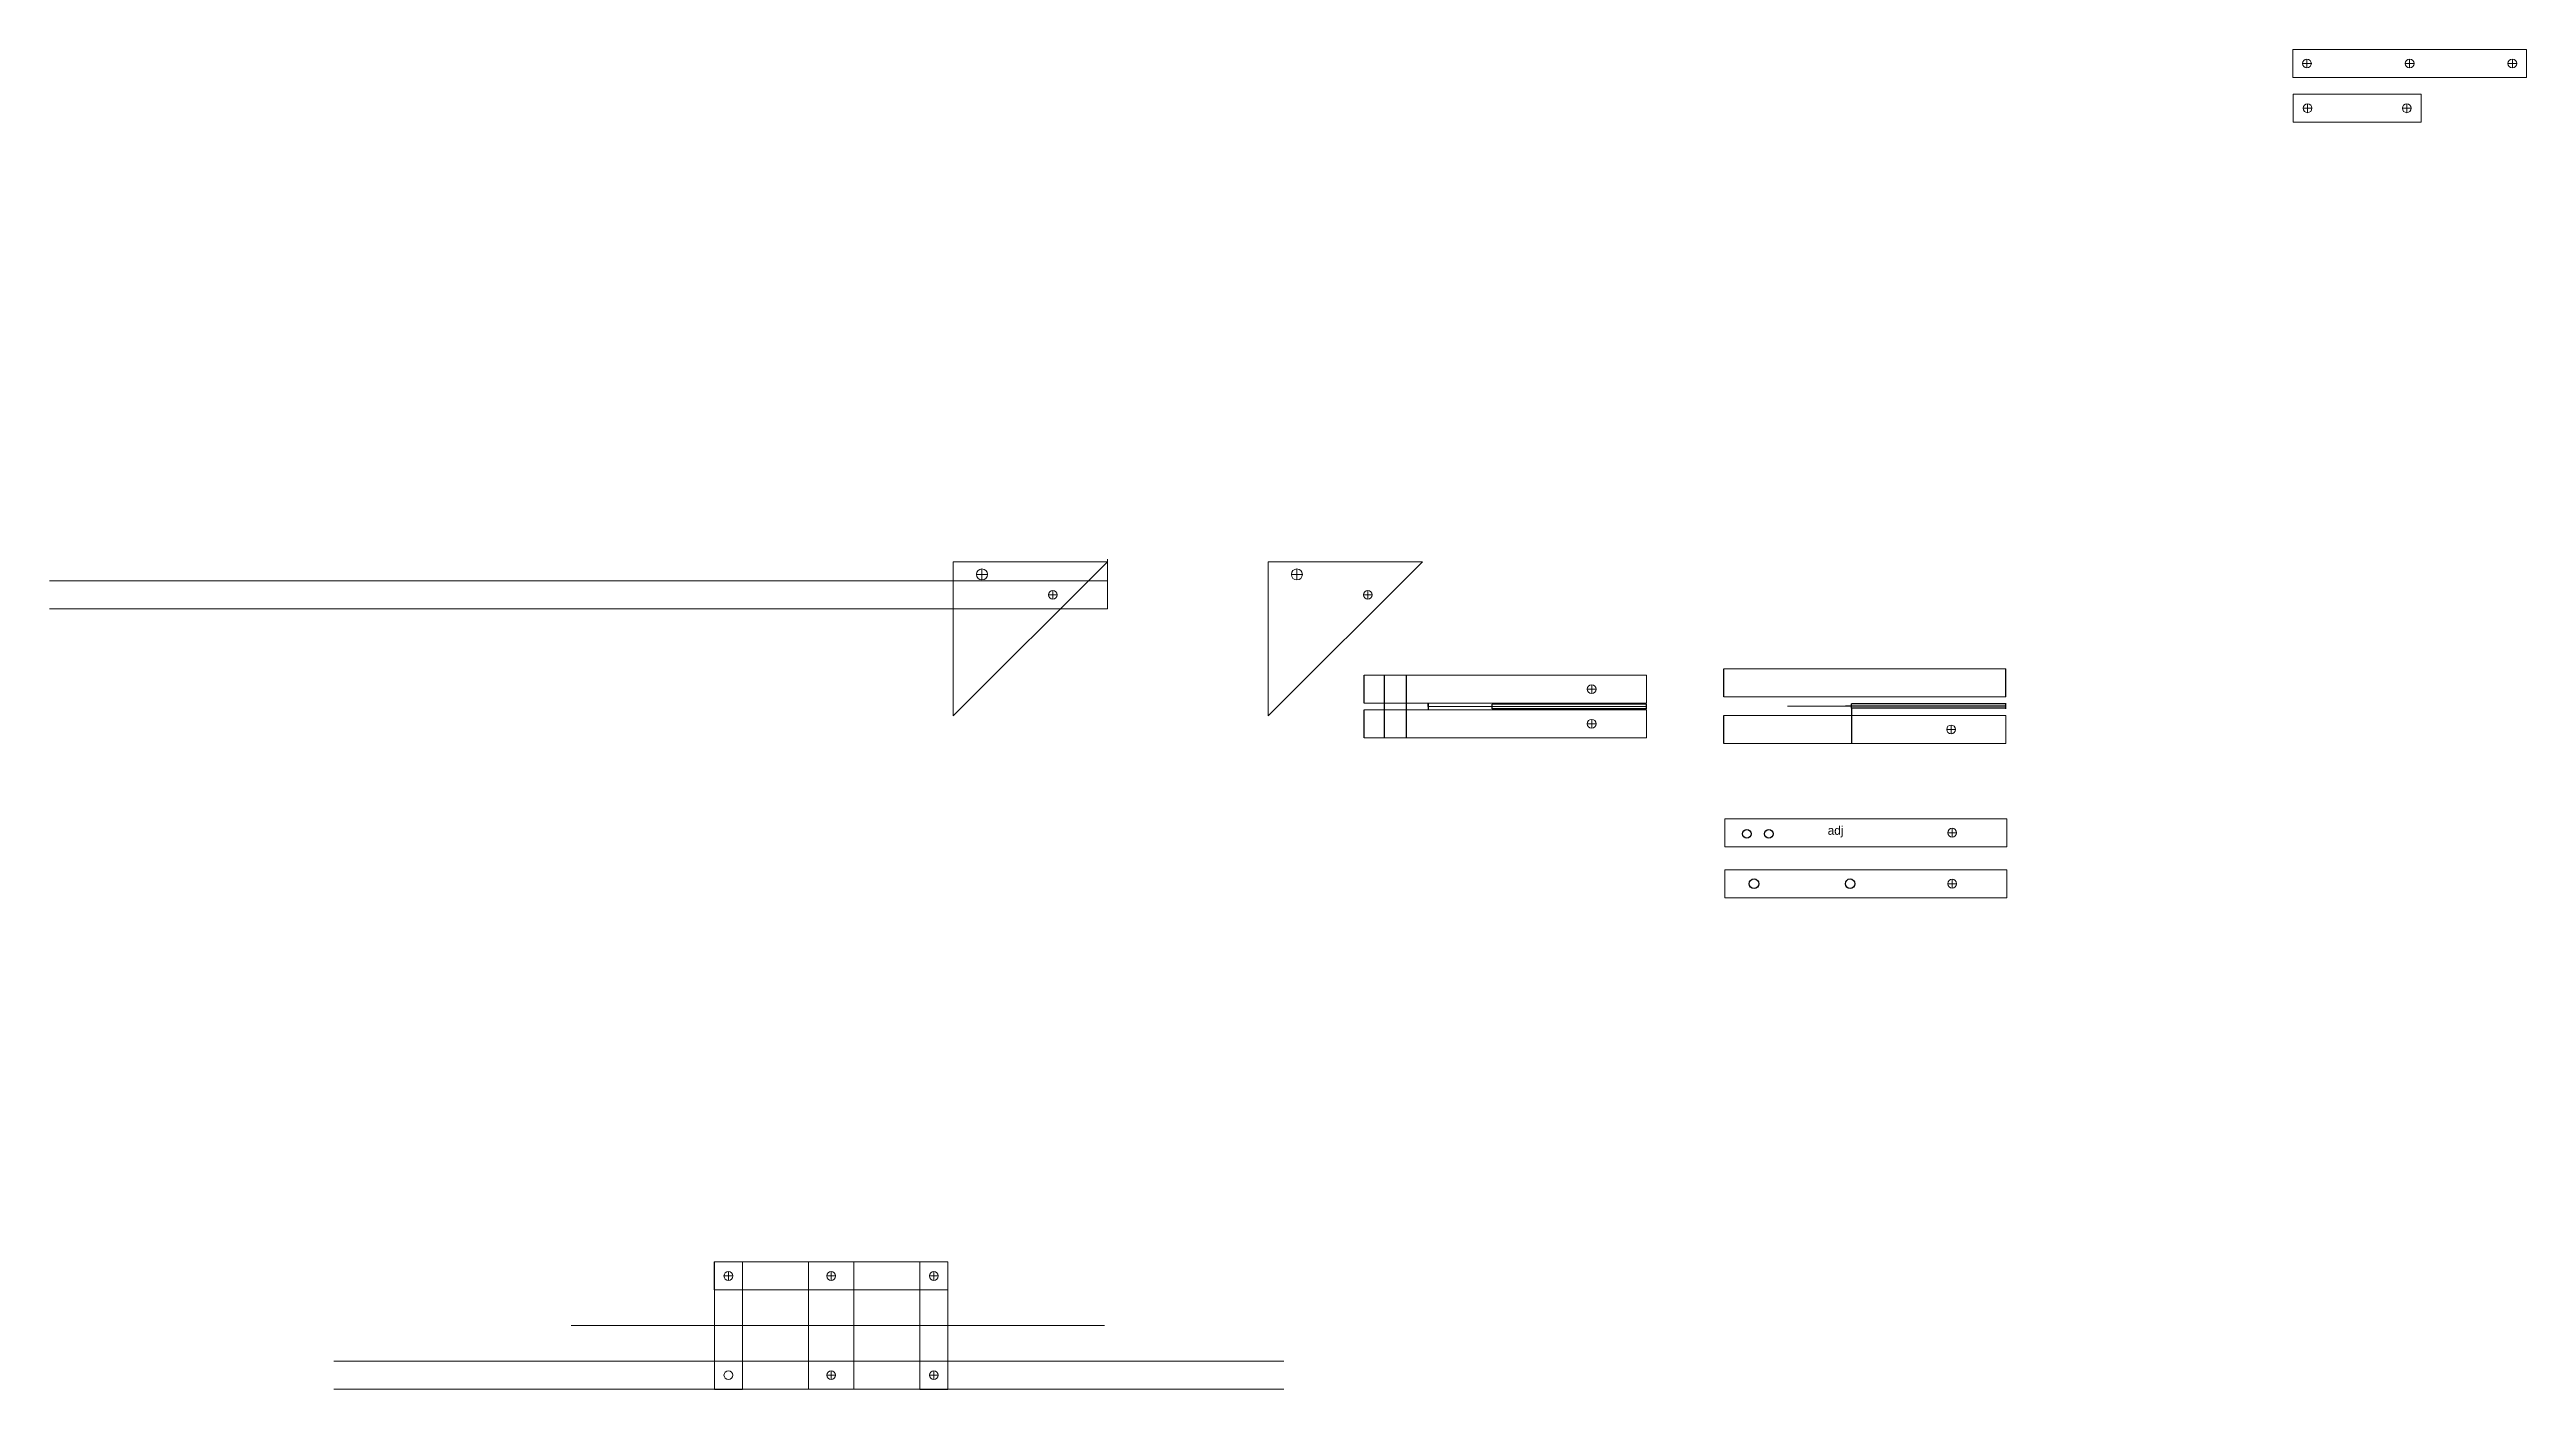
# Model space of a CAD drawing. Header units: millimetres. Extents: x -15418 to 43885, y -27590 to 23052.
# Drawn here: x 24762 to 25886, y -841 to -233 of the extents above; entities that cross this region are included whole.
import ezdxf

# ---------------------------------------------------------------- set-up
doc = ezdxf.new("R2010")
doc.units = ezdxf.units.MM
doc.header["$LTSCALE"] = 0.5
doc.layers.get('Defpoints').update_dxf_attribs({"color": 4})
for name, color, linetype in [('Layer1', 1, 'Continuous'), ('Layer2', 2, 'Continuous'), ('Layer4', 6, 'Continuous')]:
    doc.layers.add(name, color=color, linetype=linetype)
doc.layers.add('Layer8', color=7, linetype='Continuous', lineweight=5)
doc.layers.add('Layer9', color=3, linetype='Continuous', lineweight=5)

msp = doc.modelspace()

# ---------------------------------------------------------------- texts
at = {"layer": 'Layer2', "transparency": 33554661}
msp.add_text('adj', height=4, dxfattribs=at).set_placement((25568.5069, -589.1208))

# ---------------------------------------------------------------- linework, layer by layer
at = {"layer": 'Defpoints', "transparency": 33554661}
for centre in [(25535.0909, -611.3133), (25578.6909, -611.3133)]:
    msp.add_circle(centre, 2.15, dxfattribs=at)
at = {"layer": 'Layer1', "transparency": 33554661}
for p, q in [((25367.2652, -516.6936), (25367.2652, -545.0936)), ((25377.2652, -516.6936), (25377.2652, -545.0936)), ((25387.2652, -530.8936), (25387.2652, -529.3936)), ((25387.2652, -529.3936), (25387.2652, -532.3936))]:
    msp.add_line(p, q, dxfattribs=at)
at = {"layer": 'Layer2', "transparency": 33554661}
for p, q in [((25358.2629, -529.3936), (25358.2629, -516.6936)), ((25521.3299, -526.461), (25521.3299, -513.761)), ((25649.3322, -526.461), (25649.3322, -513.761)), ((25358.2629, -545.0936), (25358.2629, -532.3936)), ((25521.3299, -547.661), (25521.3299, -534.961)), ((25649.3322, -530.711), (25576.6434, -530.711)), ((25579.3322, -531.711), (25579.3322, -547.661)), ((25649.3322, -531.961), (25649.3322, -529.461))]:
    msp.add_line(p, q, dxfattribs=at)
for centre in [(25531.8289, -588.6987), (25541.8289, -588.6987)]:
    msp.add_circle(centre, 2, dxfattribs=at)
at = {"layer": 'Layer4', "transparency": 33554661}
for p, q in [((25486.2652, -529.8936), (25416.2652, -529.8936)), ((25416.2652, -531.8936), (25416.2652, -529.8936)), ((25486.2652, -531.8936), (25416.2652, -531.8936)), ((25486.2652, -531.8936), (25486.2652, -529.8936)), ((25649.3322, -529.711), (25579.3322, -529.711)), ((25579.3322, -531.711), (25579.3322, -529.711)), ((25649.3322, -531.711), (25579.3322, -531.711)), ((25649.3322, -531.711), (25649.3322, -529.711))]:
    msp.add_line(p, q, dxfattribs=at)
at = {"layer": 'Layer8', "transparency": 33554661}
for p, q in [((25486.2652, -530.8936), (25387.2652, -530.8936)), ((25649.3322, -530.711), (25550.3322, -530.711))]:
    msp.add_line(p, q, dxfattribs=at)
at = {"layer": 'Layer9', "transparency": 33554661}
for p, q in [((25779.5533, -232.7583), (25885.5533, -232.7583)), ((25779.5533, -245.4583), (25779.5533, -232.7583)), ((25885.5533, -245.4583), (25885.5533, -232.7583)), ((25779.5533, -245.4583), (25885.5533, -245.4583)), ((25787.9533, -239.1083), (25783.9533, -239.1083)), ((25785.9533, -237.1083), (25785.9533, -241.1083)), ((25834.5533, -239.1083), (25830.5533, -239.1083)), ((25832.5533, -241.1083), (25832.5533, -237.1083)), ((25877.1533, -239.1083), (25881.1533, -239.1083)), ((25879.1533, -237.1083), (25879.1533, -241.1083)), ((25779.7457, -253.0649), (25837.7457, -253.0649)), ((25779.7457, -253.0649), (25779.7457, -265.7649)), ((25786.2457, -261.4149), (25786.2457, -257.4149)), ((25831.2457, -261.4149), (25831.2457, -257.4149)), ((25837.7457, -265.7649), (25837.7457, -253.0649)), ((25779.7457, -265.7649), (25837.7457, -265.7649)), ((25784.2457, -259.4149), (25788.2457, -259.4149)), ((25829.2457, -259.4149), (25833.2457, -259.4149)), ((25241.8007, -465.2123), (25171.8007, -465.2123)), ((25171.8007, -465.2123), (25171.8007, -535.2123)), ((25171.8007, -535.2123), (25241.8007, -465.2123)), ((25187.3007, -470.974), (25182.3007, -470.974)), ((25184.8007, -468.474), (25184.8007, -473.474)), ((25241.8007, -464.0756), (25241.8007, -486.5623)), ((25384.6968, -465.2123), (25314.6968, -465.2123)), ((25314.6968, -465.2123), (25314.6968, -535.2123)), ((25314.6968, -535.2123), (25384.6968, -465.2123)), ((25330.1968, -470.974), (25325.1968, -470.974)), ((25327.6968, -468.474), (25327.6968, -473.474)), ((24761.7712, -473.8623), (25241.8007, -473.8623)), ((25218.9756, -480.2123), (25214.9756, -480.2123)), ((25216.9756, -478.2123), (25216.9756, -482.2123)), ((25361.8717, -480.2123), (25357.8717, -480.2123)), ((25359.8717, -478.2123), (25359.8717, -482.2123)), ((24761.7712, -486.5623), (25241.8007, -486.5623)), ((25358.2629, -516.6936), (25486.2652, -516.6936)), ((25486.2652, -516.6936), (25369.2616, -516.6936)), ((25486.2652, -529.3936), (25486.2652, -516.6936)), ((25521.3299, -513.761), (25649.3322, -513.761)), ((25463.44, -523.0436), (25459.44, -523.0436)), ((25461.44, -521.0436), (25461.44, -525.0436)), ((25521.3299, -526.461), (25649.3322, -526.461)), ((25358.2629, -529.3936), (25486.2652, -529.3936)), ((25358.2629, -532.3936), (25486.2652, -532.3936)), ((25486.2652, -529.3936), (25369.2616, -529.3936)), ((25486.2652, -532.3936), (25369.2616, -532.3936)), ((25486.2652, -530.8936), (25416.2652, -530.8936)), ((25463.44, -538.7436), (25459.44, -538.7436)), ((25461.44, -536.7436), (25461.44, -540.7436)), ((25486.2652, -545.0936), (25486.2652, -532.3936)), ((25521.3299, -534.961), (25649.3322, -534.961)), ((25649.3322, -534.961), (25532.3287, -534.961)), ((25624.5071, -539.311), (25624.5071, -543.311)), ((25649.3322, -547.661), (25649.3322, -534.961)), ((25358.2629, -545.0936), (25486.2652, -545.0936)), ((25486.2652, -545.0936), (25369.2616, -545.0936)), ((25521.3299, -547.661), (25649.3322, -547.661)), ((25649.3322, -547.661), (25532.3287, -547.661)), ((25626.5071, -541.311), (25622.5071, -541.311)), ((25521.8289, -581.8343), (25649.8312, -581.8343)), ((25521.8289, -581.8343), (25521.8289, -594.5343)), ((25649.8312, -594.5343), (25649.8312, -581.8343)), ((25521.8289, -594.5343), (25649.8312, -594.5343)), ((25627.0061, -588.1843), (25623.0061, -588.1843)), ((25625.0061, -586.1843), (25625.0061, -590.1843)), ((25521.8289, -604.9633), (25649.8312, -604.9633)), ((25521.8289, -604.9633), (25521.8289, -617.6633)), ((25649.8312, -617.6633), (25649.8312, -604.9633)), ((25521.8289, -617.6633), (25649.8312, -617.6633)), ((25627.0061, -611.3133), (25623.0061, -611.3133)), ((25625.0061, -609.3133), (25625.0061, -613.3133)), ((25063.3741, -782.9966), (25169.3741, -782.9966)), ((25063.3741, -795.6966), (25063.3741, -782.9966)), ((25063.4241, -782.8466), (25063.4241, -840.8466)), ((25063.4241, -782.8466), (25076.1241, -782.8466)), ((25076.1241, -782.8466), (25076.1241, -840.8466)), ((25106.1241, -782.9966), (25106.1241, -840.6966)), ((25126.6241, -782.9966), (25126.6241, -840.6966)), ((25156.6241, -782.8466), (25156.6241, -840.8466)), ((25169.3241, -782.8466), (25156.6241, -782.8466)), ((25169.3241, -782.8466), (25169.3241, -840.8466)), ((25169.3741, -795.6966), (25169.3741, -782.9966)), ((25063.3741, -795.6966), (25169.3741, -795.6966)), ((25071.7741, -789.3466), (25067.7741, -789.3466)), ((25069.7741, -787.3466), (25069.7741, -791.3466)), ((25118.3741, -789.3466), (25114.3741, -789.3466)), ((25116.3741, -791.3466), (25116.3741, -787.3466)), ((25160.9741, -789.3466), (25164.9741, -789.3466)), ((25162.9741, -787.3466), (25162.9741, -791.3466)), ((24998.3721, -811.8466), (25240.4698, -811.8466)), ((24890.7327, -827.9966), (25321.8282, -827.9966)), ((24890.7327, -840.6966), (25321.8282, -840.6966)), ((25076.1241, -840.8466), (25063.4241, -840.8466)), ((25114.3741, -834.3466), (25118.3741, -834.3466)), ((25116.3741, -832.3466), (25116.3741, -836.3466)), ((25156.6241, -840.8466), (25169.3241, -840.8466)), ((25160.9741, -834.3466), (25164.9741, -834.3466)), ((25162.9741, -832.3466), (25162.9741, -836.3466))]:
    msp.add_line(p, q, dxfattribs=at)
for centre, radius in [((25785.9533, -239.1083), 2), ((25832.5533, -239.1083), 2), ((25879.1533, -239.1083), 2), ((25786.2457, -259.4149), 2), ((25831.2457, -259.4149), 2), ((25184.8007, -470.974), 2.5), ((25327.6968, -470.974), 2.5), ((25216.9756, -480.2123), 2), ((25359.8717, -480.2123), 2), ((25461.44, -523.0436), 2), ((25461.44, -538.7436), 2), ((25624.5071, -541.311), 2), ((25625.0061, -588.1843), 2), ((25625.0061, -611.3133), 2), ((25069.7741, -789.3466), 2), ((25116.3741, -789.3466), 2), ((25162.9741, -789.3466), 2), ((25069.7741, -834.3466), 2), ((25116.3741, -834.3466), 2), ((25162.9741, -834.3466), 2)]:
    msp.add_circle(centre, radius, dxfattribs=at)

msp.set_redraw_order([(e.dxf.handle, doc.entitydb.next_handle()) for e in msp.query("TEXT MTEXT ATTDEF DIMENSION ARC_DIMENSION")])  # texts and dimensions are drawn at this point

doc.saveas('drawing.dxf')
